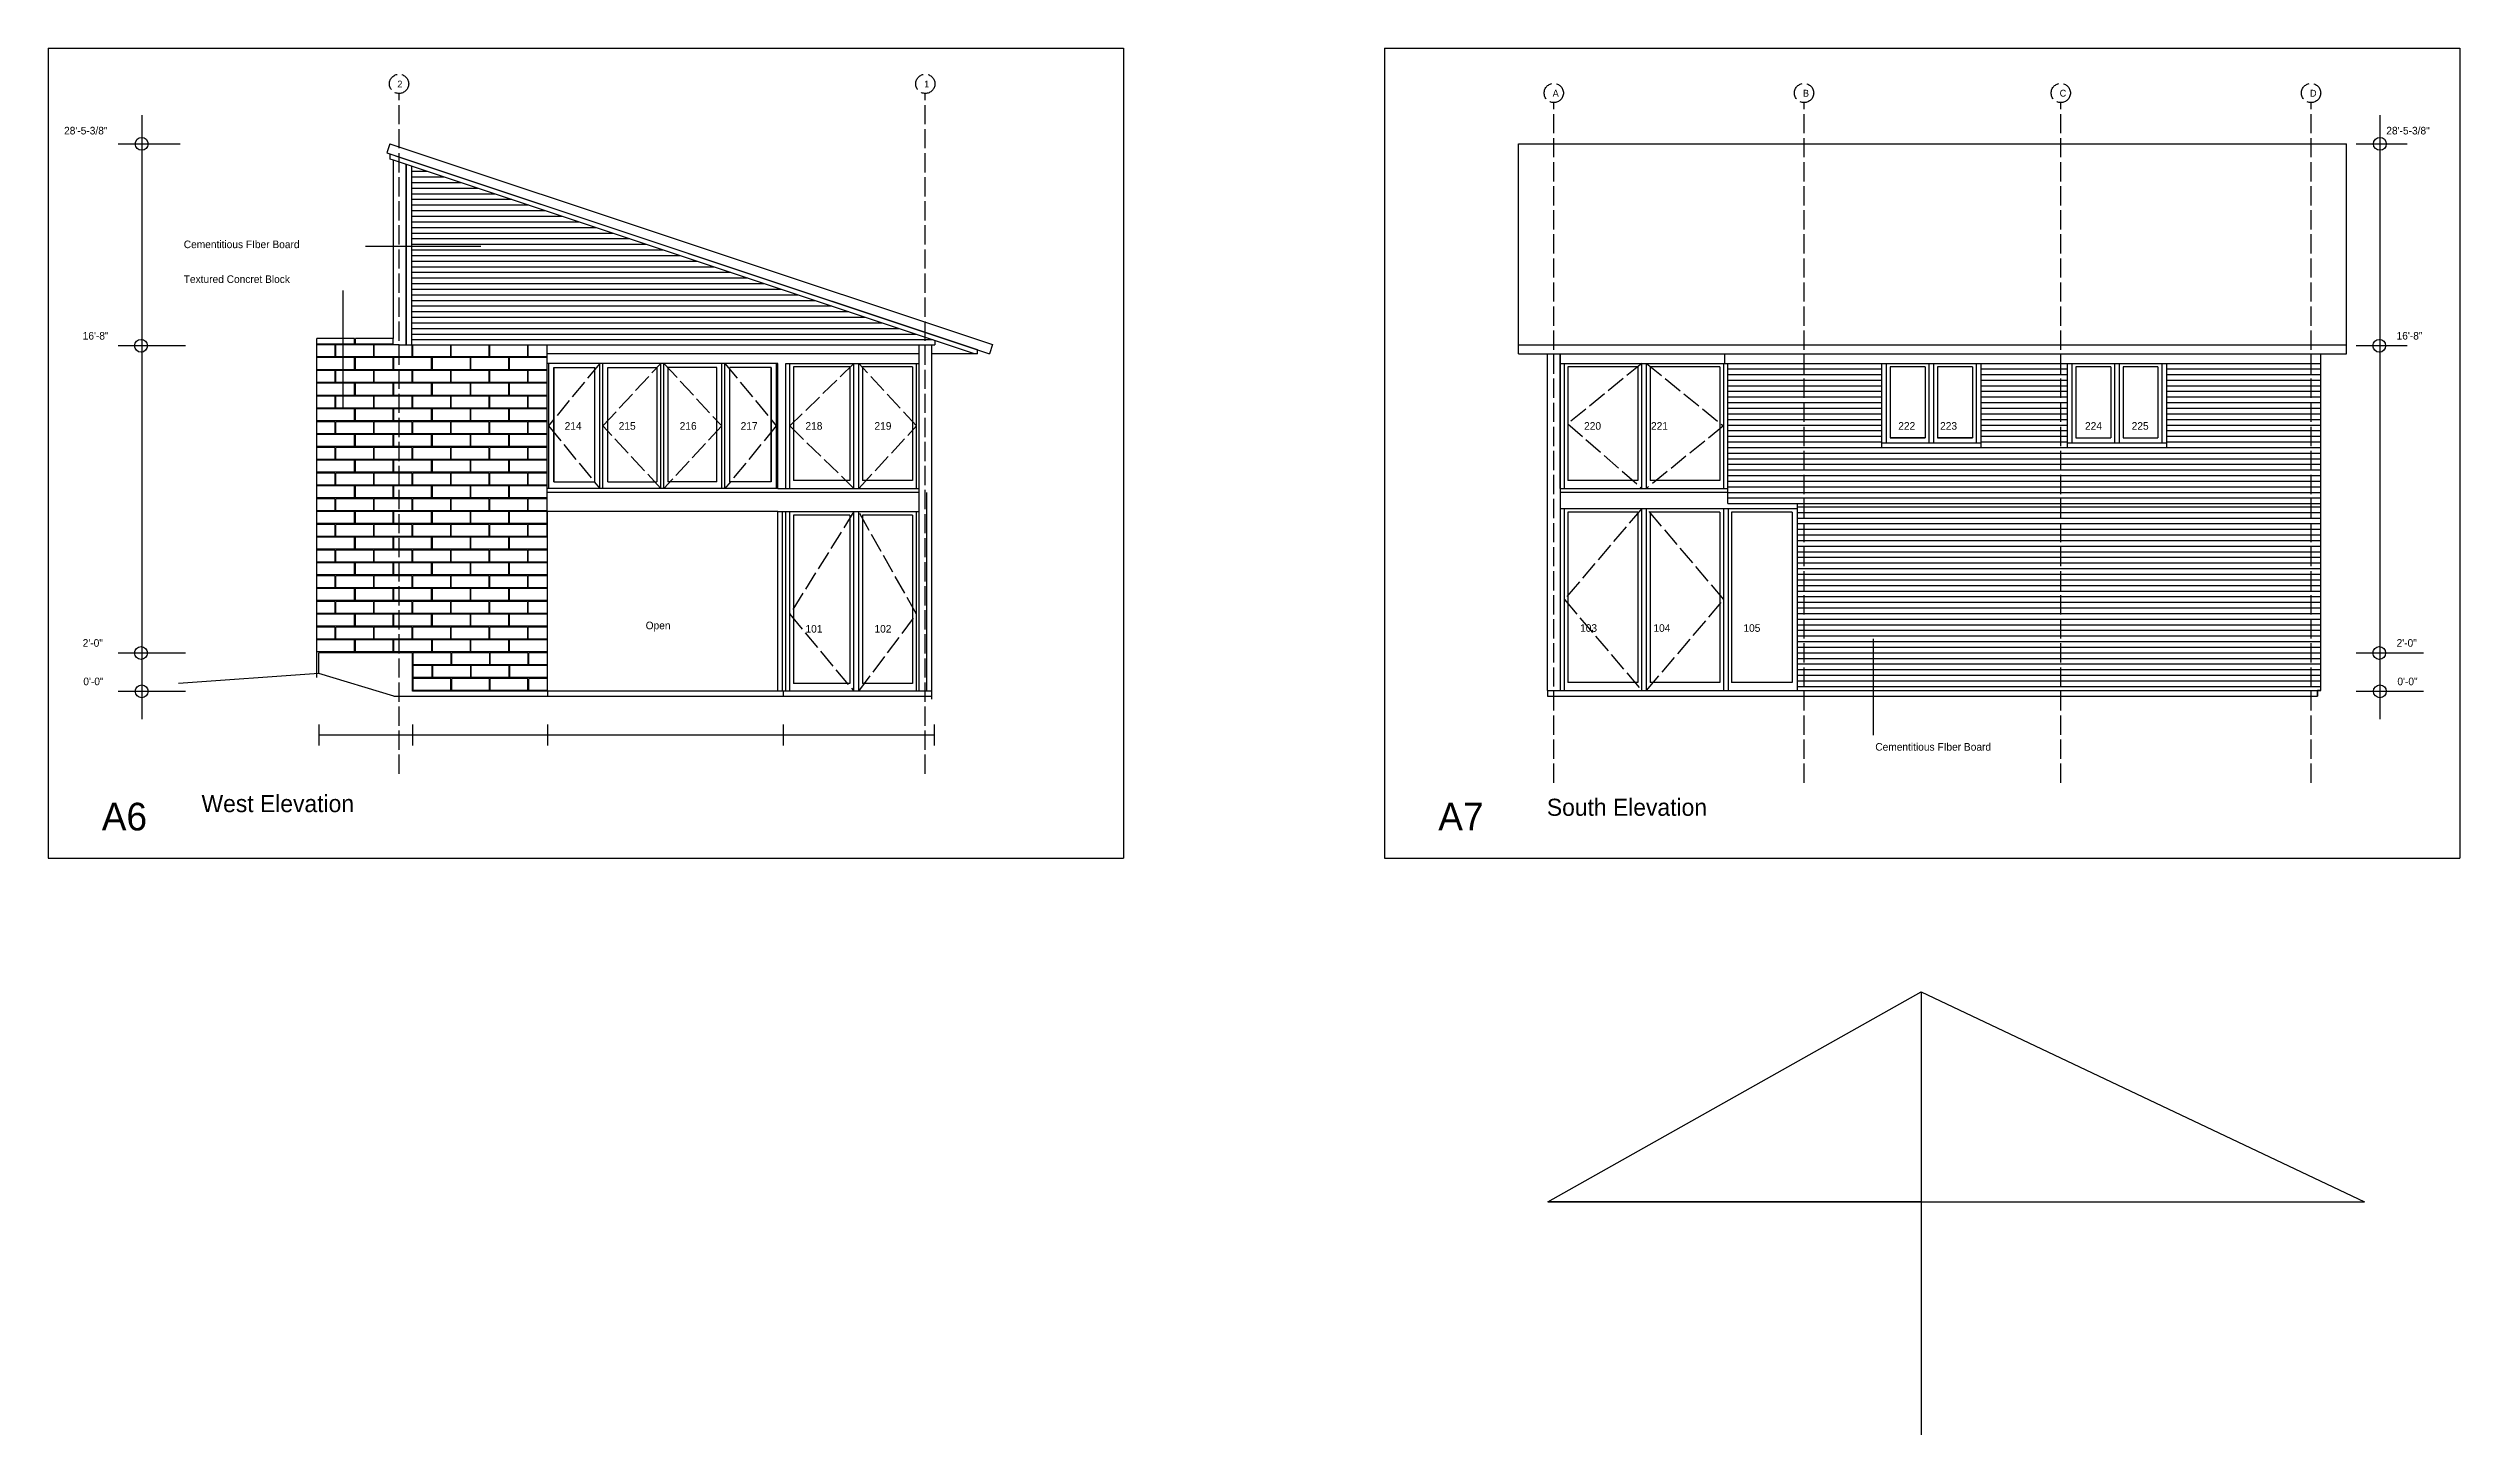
# Model space of a CAD drawing. Header units: inches. Extents: x 1267 to 6358, y -2516 to 3346.
# Drawn here: x 3805 to 5308, y 364 to 1228 of the extents above; entities that cross this region are included whole.
import ezdxf

# ---------------------------------------------------------------- set-up
doc = ezdxf.new("R2010")
doc.units = ezdxf.units.IN
doc.header["$MEASUREMENT"] = 0
doc.linetypes.add('ACAD_ISO02W100', pattern=[15, 12, -3])
for name, color, linetype in [('blocks', 251, 'Continuous'), ('const', 7, 'Continuous'), ('e1', 7, 'Continuous'), ('e2', 251, 'Continuous'), ('glassSwing', 172, 'ACAD_ISO02W100'), ('grid', 252, 'ACAD_ISO02W100'), ('walls', 7, 'Continuous')]:
    doc.layers.add(name, color=color, linetype=linetype)

msp = doc.modelspace()

# ---------------------------------------------------------------- texts
at = {"layer": 'const', "attachment_point": 1}
for s, insert, char_height, width in [('2', (4022.2, 1208.2), 4.26, 1625.197), ('1', (4350.6, 1208.2), 4.26, 1625.197), ('A', (4742.3, 1202.5), 4.26, 1625.197), ('B', (4898.3, 1202.5), 4.26, 1625.197), ('C', (5058.3, 1202.5), 4.26, 1625.197), ('D', (5214.3, 1202.5), 4.26, 1625.197), ('28\'-5-3/8"', (3814.5, 1179.4), 4.74, 1805.775), ('28\'-5-3/8"', (5261.9, 1179.4), 4.74, 1805.775), ('Cementitious FIber Board', (3889.1, 1108.5), 4.736, 1805.775), ('Textured Concret Block', (3889.1, 1086.8), 4.736, 1805.775), ('16\'-8"', (3826.1, 1051.5), 4.74, 1805.775), ('16\'-8"', (5268.3, 1051.5), 4.74, 1805.775), ('214', (4126.5, 995.3), 4.74, 1805.775), ('215', (4160.2, 995.3), 4.74, 1805.775), ('216', (4198.2, 995.3), 4.74, 1805.775), ('217', (4236.2, 995.3), 4.74, 1805.775), ('218', (4276.6, 995.3), 4.74, 1805.775), ('219', (4319.6, 995.3), 4.74, 1805.775), ('220', (4761.9, 995.3), 4.74, 1805.775), ('221', (4803.6, 995.3), 4.74, 1805.775), ('222', (4957.7, 995.3), 4.74, 1805.775), ('223', (4983.8, 995.3), 4.74, 1805.775), ('224', (5074.1, 995.3), 4.74, 1805.775), ('225', (5103.2, 995.3), 4.74, 1805.775), ('2\'-0"', (3826.1, 860), 4.74, 1805.775), ('Open', (4177, 870.9), 4.74, 1805.775), ('101', (4276.6, 868.8), 4.74, 1805.775), ('102', (4319.6, 868.8), 4.74, 1805.775), ('103', (4759.4, 869.3), 4.74, 1805.775), ('104', (4805.1, 869.3), 4.74, 1805.775), ('105', (4861.2, 869.3), 4.74, 1805.775), ('2\'-0"', (5268.3, 860), 4.74, 1805.775), ('0\'-0"', (3826.5, 836), 4.74, 1805.775), ('0\'-0"', (5268.8, 836), 4.74, 1805.775), ('Cementitious FIber Board', (4943.4, 795.2), 4.736, 1805.775), ('A6', (3838, 758), 17.26, 6582.049), ('West Elevation', (3900.2, 762.8), 10.656, 4062.993), ('A7', (4671, 758), 17.26, 6582.049), ('South Elevation', (4738.7, 760.5), 10.656, 4062.993)]:
    msp.add_mtext(s, dxfattribs=dict(at, insert=insert, char_height=char_height, width=width))

# ---------------------------------------------------------------- linework, layer by layer
for p, q in [((3804.6, 1228.4), (4474.8, 1228.4)), ((3804.6, 1228.4), (3804.6, 723.4)), ((4474.8, 1228.4), (4474.8, 723.4)), ((4637.6, 1228.4), (5307.7, 1228.4)), ((4637.6, 1228.4), (4637.6, 723.4)), ((5307.7, 1228.4), (5307.7, 723.4)), ((4739, 828), (4739, 824.5)), ((5219, 824.5), (5219, 828)), ((3804.6, 723.4), (4474.8, 723.4)), ((4637.6, 723.4), (5307.7, 723.4))]:
    msp.add_line(p, q)
at = {"layer": 'blocks'}
for p, q in [((3995.6, 1044), (3972.1, 1044)), ((3983.3, 1043.5), (3972.1, 1043.5)), ((3983.3, 1043.5), (3983.3, 1036)), ((3983.8, 1036), (3983.8, 1043.5)), ((4007.3, 1043.5), (3983.8, 1043.5)), ((3995.6, 1044), (3995.6, 1047.5)), ((3996.1, 1044), (3996.1, 1047.5)), ((4019.6, 1044), (3996.1, 1044)), ((4007.3, 1043.5), (4007.3, 1036)), ((4007.8, 1036), (4007.8, 1043.5)), ((4023.3, 1043.5), (4007.8, 1043.5)), ((4019.6, 1044), (4019.6, 1047.5)), ((4031.3, 1043.5), (4031.3, 1036)), ((4031.8, 1036), (4031.8, 1043.5)), ((4055.3, 1043.5), (4055.3, 1036)), ((4055.8, 1036), (4055.8, 1043.5)), ((4079.3, 1043.5), (4079.3, 1036)), ((4079.8, 1036), (4079.8, 1043.5)), ((4103.3, 1043.5), (4103.3, 1036)), ((4103.8, 1036), (4103.8, 1043.5)), ((3983.3, 1036), (3972.1, 1036)), ((3995.6, 1035.5), (3972.1, 1035.5)), ((3995.6, 1028), (3972.1, 1028)), ((3983.3, 1027.5), (3972.1, 1027.5)), ((3983.3, 1027.5), (3983.3, 1020)), ((4007.3, 1036), (3983.8, 1036)), ((3983.8, 1020), (3983.8, 1027.5)), ((4007.3, 1027.5), (3983.8, 1027.5)), ((3995.6, 1028), (3995.6, 1035.5)), ((3996.1, 1028), (3996.1, 1035.5)), ((4019.6, 1035.5), (3996.1, 1035.5)), ((4019.6, 1028), (3996.1, 1028)), ((4007.3, 1027.5), (4007.3, 1020)), ((4031.3, 1036), (4007.8, 1036)), ((4031.3, 1027.5), (4007.8, 1027.5)), ((4007.8, 1020), (4007.8, 1027.5)), ((4019.6, 1028), (4019.6, 1035.5)), ((4043.6, 1035.5), (4020.1, 1035.5)), ((4020.1, 1028), (4020.1, 1035.5)), ((4043.6, 1028), (4020.1, 1028)), ((4031.3, 1027.5), (4031.3, 1020)), ((4055.3, 1036), (4031.8, 1036)), ((4031.8, 1020), (4031.8, 1027.5)), ((4055.3, 1027.5), (4031.8, 1027.5)), ((4043.6, 1028), (4043.6, 1035.5)), ((4044.1, 1028), (4044.1, 1035.5)), ((4067.6, 1035.5), (4044.1, 1035.5)), ((4067.6, 1028), (4044.1, 1028)), ((4055.3, 1027.5), (4055.3, 1020)), ((4079.3, 1036), (4055.8, 1036)), ((4079.3, 1027.5), (4055.8, 1027.5)), ((4055.8, 1020), (4055.8, 1027.5)), ((4067.6, 1035.5), (4067.6, 1028)), ((4091.6, 1035.5), (4068.1, 1035.5)), ((4068.1, 1028), (4068.1, 1035.5)), ((4091.6, 1028), (4068.1, 1028)), ((4079.3, 1027.5), (4079.3, 1020)), ((4103.3, 1036), (4079.8, 1036)), ((4103.3, 1027.5), (4079.8, 1027.5)), ((4079.8, 1020), (4079.8, 1027.5)), ((4091.6, 1035.5), (4091.6, 1028)), ((4092.1, 1028), (4092.1, 1035.5)), ((4115.6, 1035.5), (4092.1, 1035.5)), ((4115.6, 1028), (4092.1, 1028)), ((4103.3, 1027.5), (4103.3, 1020)), ((4115.6, 1036), (4103.8, 1036)), ((4115.6, 1027.5), (4103.8, 1027.5)), ((4103.8, 1020), (4103.8, 1027.5)), ((3983.3, 1020), (3972.1, 1020)), ((3995.6, 1019.5), (3972.1, 1019.5)), ((3995.6, 1012), (3972.1, 1012)), ((3983.3, 1011.5), (3972.1, 1011.5)), ((3983.3, 1011.5), (3983.3, 1004)), ((4007.3, 1020), (3983.8, 1020)), ((3983.8, 1004), (3983.8, 1011.5)), ((4007.3, 1011.5), (3983.8, 1011.5)), ((3995.6, 1012), (3995.6, 1019.5)), ((3996.1, 1012), (3996.1, 1019.5)), ((4019.6, 1019.5), (3996.1, 1019.5)), ((4019.6, 1012), (3996.1, 1012)), ((4007.3, 1011.5), (4007.3, 1004)), ((4031.3, 1020), (4007.8, 1020)), ((4031.3, 1011.5), (4007.8, 1011.5)), ((4007.8, 1004), (4007.8, 1011.5)), ((4019.6, 1012), (4019.6, 1019.5)), ((4043.6, 1019.5), (4020.1, 1019.5)), ((4020.1, 1012), (4020.1, 1019.5)), ((4043.6, 1012), (4020.1, 1012)), ((4031.3, 1011.5), (4031.3, 1004)), ((4055.3, 1020), (4031.8, 1020)), ((4031.8, 1004), (4031.8, 1011.5)), ((4055.3, 1011.5), (4031.8, 1011.5)), ((4043.6, 1012), (4043.6, 1019.5)), ((4044.1, 1012), (4044.1, 1019.5)), ((4067.6, 1019.5), (4044.1, 1019.5)), ((4067.6, 1012), (4044.1, 1012)), ((4055.3, 1011.5), (4055.3, 1004)), ((4079.3, 1020), (4055.8, 1020)), ((4079.3, 1011.5), (4055.8, 1011.5)), ((4055.8, 1004), (4055.8, 1011.5)), ((4067.6, 1019.5), (4067.6, 1012)), ((4091.6, 1019.5), (4068.1, 1019.5)), ((4068.1, 1012), (4068.1, 1019.5)), ((4091.6, 1012), (4068.1, 1012)), ((4079.3, 1011.5), (4079.3, 1004)), ((4103.3, 1020), (4079.8, 1020)), ((4103.3, 1011.5), (4079.8, 1011.5)), ((4079.8, 1004), (4079.8, 1011.5)), ((4091.6, 1019.5), (4091.6, 1012)), ((4092.1, 1012), (4092.1, 1019.5)), ((4115.6, 1019.5), (4092.1, 1019.5)), ((4115.6, 1012), (4092.1, 1012)), ((4103.3, 1011.5), (4103.3, 1004)), ((4115.6, 1020), (4103.8, 1020)), ((4115.6, 1011.5), (4103.8, 1011.5)), ((4103.8, 1004), (4103.8, 1011.5)), ((3983.3, 1004), (3972.1, 1004)), ((3995.6, 1003.5), (3972.1, 1003.5)), ((3995.6, 996), (3972.1, 996)), ((3983.3, 995.5), (3972.1, 995.5)), ((3983.3, 995.5), (3983.3, 988)), ((4007.3, 1004), (3983.8, 1004)), ((3983.8, 988), (3983.8, 995.5)), ((4007.3, 995.5), (3983.8, 995.5)), ((3995.6, 996), (3995.6, 1003.5)), ((3996.1, 996), (3996.1, 1003.5)), ((4019.6, 1003.5), (3996.1, 1003.5)), ((4019.6, 996), (3996.1, 996)), ((4007.3, 995.5), (4007.3, 988)), ((4031.3, 1004), (4007.8, 1004)), ((4031.3, 995.5), (4007.8, 995.5)), ((4007.8, 988), (4007.8, 995.5)), ((4019.6, 996), (4019.6, 1003.5)), ((4043.6, 1003.5), (4020.1, 1003.5)), ((4020.1, 996), (4020.1, 1003.5)), ((4043.6, 996), (4020.1, 996)), ((4031.3, 995.5), (4031.3, 988)), ((4055.3, 1004), (4031.8, 1004)), ((4031.8, 988), (4031.8, 995.5)), ((4055.3, 995.5), (4031.8, 995.5)), ((4043.6, 996), (4043.6, 1003.5)), ((4044.1, 996), (4044.1, 1003.5)), ((4067.6, 1003.5), (4044.1, 1003.5)), ((4067.6, 996), (4044.1, 996)), ((4055.3, 995.5), (4055.3, 988)), ((4079.3, 1004), (4055.8, 1004)), ((4079.3, 995.5), (4055.8, 995.5)), ((4055.8, 988), (4055.8, 995.5)), ((4067.6, 1003.5), (4067.6, 996)), ((4068.1, 996), (4068.1, 1003.5)), ((4091.6, 1003.5), (4068.1, 1003.5)), ((4091.6, 996), (4068.1, 996)), ((4079.3, 995.5), (4079.3, 988)), ((4103.3, 1004), (4079.8, 1004)), ((4103.3, 995.5), (4079.8, 995.5)), ((4079.8, 988), (4079.8, 995.5)), ((4091.6, 1003.5), (4091.6, 996)), ((4092.1, 996), (4092.1, 1003.5)), ((4115.6, 1003.5), (4092.1, 1003.5)), ((4115.6, 996), (4092.1, 996)), ((4103.3, 995.5), (4103.3, 988)), ((4115.6, 1004), (4103.8, 1004)), ((4115.6, 995.5), (4103.8, 995.5)), ((4103.8, 988), (4103.8, 995.5)), ((3983.3, 988), (3972.1, 988)), ((3995.6, 987.5), (3972.1, 987.5)), ((3995.6, 980), (3972.1, 980)), ((3983.3, 979.5), (3972.1, 979.5)), ((3983.3, 979.5), (3983.3, 972)), ((4007.3, 988), (3983.8, 988)), ((3983.8, 972), (3983.8, 979.5)), ((4007.3, 979.5), (3983.8, 979.5)), ((3995.6, 980), (3995.6, 987.5)), ((3996.1, 980), (3996.1, 987.5)), ((4019.6, 987.5), (3996.1, 987.5)), ((4019.6, 980), (3996.1, 980)), ((4007.3, 979.5), (4007.3, 972)), ((4031.3, 988), (4007.8, 988)), ((4031.3, 979.5), (4007.8, 979.5)), ((4007.8, 972), (4007.8, 979.5)), ((4019.6, 980), (4019.6, 987.5)), ((4043.6, 987.5), (4020.1, 987.5)), ((4020.1, 980), (4020.1, 987.5)), ((4043.6, 980), (4020.1, 980)), ((4031.3, 979.5), (4031.3, 972)), ((4055.3, 988), (4031.8, 988)), ((4031.8, 972), (4031.8, 979.5)), ((4055.3, 979.5), (4031.8, 979.5)), ((4043.6, 980), (4043.6, 987.5)), ((4044.1, 980), (4044.1, 987.5)), ((4067.6, 987.5), (4044.1, 987.5)), ((4067.6, 980), (4044.1, 980)), ((4055.3, 979.5), (4055.3, 972)), ((4079.3, 988), (4055.8, 988)), ((4079.3, 979.5), (4055.8, 979.5)), ((4055.8, 972), (4055.8, 979.5)), ((4067.6, 987.5), (4067.6, 980)), ((4091.6, 987.5), (4068.1, 987.5)), ((4068.1, 980), (4068.1, 987.5)), ((4091.6, 980), (4068.1, 980)), ((4079.3, 979.5), (4079.3, 972)), ((4103.3, 988), (4079.8, 988)), ((4103.3, 979.5), (4079.8, 979.5)), ((4079.8, 972), (4079.8, 979.5)), ((4091.6, 987.5), (4091.6, 980)), ((4092.1, 980), (4092.1, 987.5)), ((4115.6, 987.5), (4092.1, 987.5)), ((4115.6, 980), (4092.1, 980)), ((4103.3, 979.5), (4103.3, 972)), ((4115.6, 988), (4103.8, 988)), ((4115.6, 979.5), (4103.8, 979.5)), ((4103.8, 972), (4103.8, 979.5)), ((3983.3, 972), (3972.1, 972)), ((3995.6, 971.5), (3972.1, 971.5)), ((3995.6, 964), (3972.1, 964)), ((3983.3, 963.5), (3972.1, 963.5)), ((3983.3, 963.5), (3983.3, 956)), ((4007.3, 972), (3983.8, 972)), ((3983.8, 956), (3983.8, 963.5)), ((4007.3, 963.5), (3983.8, 963.5)), ((3995.6, 964), (3995.6, 971.5)), ((4019.6, 971.5), (3996.1, 971.5)), ((3996.1, 964), (3996.1, 971.5)), ((4019.6, 964), (3996.1, 964)), ((4007.3, 963.5), (4007.3, 956)), ((4031.3, 972), (4007.8, 972)), ((4031.3, 963.5), (4007.8, 963.5)), ((4007.8, 956), (4007.8, 963.5)), ((4019.6, 964), (4019.6, 971.5)), ((4043.6, 971.5), (4020.1, 971.5)), ((4020.1, 964), (4020.1, 971.5)), ((4043.6, 964), (4020.1, 964)), ((4031.3, 963.5), (4031.3, 956)), ((4055.3, 972), (4031.8, 972)), ((4031.8, 956), (4031.8, 963.5)), ((4055.3, 963.5), (4031.8, 963.5)), ((4043.6, 964), (4043.6, 971.5)), ((4067.6, 971.5), (4044.1, 971.5)), ((4044.1, 964), (4044.1, 971.5)), ((4067.6, 964), (4044.1, 964)), ((4055.3, 963.5), (4055.3, 956)), ((4079.3, 972), (4055.8, 972)), ((4079.3, 963.5), (4055.8, 963.5)), ((4055.8, 956), (4055.8, 963.5)), ((4067.6, 971.5), (4067.6, 964)), ((4091.6, 971.5), (4068.1, 971.5)), ((4068.1, 964), (4068.1, 971.5)), ((4091.6, 964), (4068.1, 964)), ((4079.3, 963.5), (4079.3, 956)), ((4103.3, 972), (4079.8, 972)), ((4103.3, 963.5), (4079.8, 963.5)), ((4079.8, 956), (4079.8, 963.5)), ((4091.6, 971.5), (4091.6, 964)), ((4115.6, 971.5), (4092.1, 971.5)), ((4092.1, 964), (4092.1, 971.5)), ((4115.6, 964), (4092.1, 964)), ((4103.3, 963.5), (4103.3, 956)), ((4115.6, 972), (4103.8, 972)), ((4115.6, 963.5), (4103.8, 963.5)), ((4103.8, 956), (4103.8, 963.5)), ((3983.3, 956), (3972.1, 956)), ((3995.6, 955.5), (3972.1, 955.5)), ((3995.6, 948), (3972.1, 948)), ((3983.3, 947.5), (3972.1, 947.5)), ((3983.3, 947.5), (3983.3, 940)), ((4007.3, 956), (3983.8, 956)), ((3983.8, 940), (3983.8, 947.5)), ((4007.3, 947.5), (3983.8, 947.5)), ((3995.6, 948), (3995.6, 955.5)), ((3996.1, 948), (3996.1, 955.5)), ((4019.6, 955.5), (3996.1, 955.5)), ((4019.6, 948), (3996.1, 948)), ((4007.3, 947.5), (4007.3, 940)), ((4031.3, 956), (4007.8, 956)), ((4031.3, 947.5), (4007.8, 947.5)), ((4007.8, 940), (4007.8, 947.5)), ((4019.6, 948), (4019.6, 955.5)), ((4043.6, 955.5), (4020.1, 955.5)), ((4020.1, 948), (4020.1, 955.5)), ((4043.6, 948), (4020.1, 948)), ((4031.3, 947.5), (4031.3, 940)), ((4055.3, 956), (4031.8, 956)), ((4031.8, 940), (4031.8, 947.5)), ((4055.3, 947.5), (4031.8, 947.5)), ((4043.6, 948), (4043.6, 955.5)), ((4044.1, 948), (4044.1, 955.5)), ((4067.6, 955.5), (4044.1, 955.5)), ((4067.6, 948), (4044.1, 948)), ((4055.3, 947.5), (4055.3, 940)), ((4079.3, 956), (4055.8, 956)), ((4055.8, 940), (4055.8, 947.5)), ((4079.3, 947.5), (4055.8, 947.5)), ((4067.6, 955.5), (4067.6, 948)), ((4091.6, 955.5), (4068.1, 955.5)), ((4068.1, 948), (4068.1, 955.5)), ((4091.6, 948), (4068.1, 948)), ((4079.3, 947.5), (4079.3, 940)), ((4103.3, 956), (4079.8, 956)), ((4103.3, 947.5), (4079.8, 947.5)), ((4079.8, 940), (4079.8, 947.5)), ((4091.6, 955.5), (4091.6, 948)), ((4092.1, 948), (4092.1, 955.5)), ((4115.6, 955.5), (4092.1, 955.5)), ((4115.6, 948), (4092.1, 948)), ((4103.3, 947.5), (4103.3, 940)), ((4115.6, 956), (4103.8, 956)), ((4103.8, 940), (4103.8, 947.5)), ((4115.6, 947.5), (4103.8, 947.5)), ((3983.3, 940), (3972.1, 940)), ((3995.6, 939.5), (3972.1, 939.5)), ((3995.6, 932), (3972.1, 932)), ((4007.3, 940), (3983.8, 940)), ((3995.6, 932), (3995.6, 939.5)), ((3996.1, 932), (3996.1, 939.5)), ((4019.6, 939.5), (3996.1, 939.5)), ((4019.6, 932), (3996.1, 932)), ((4031.3, 940), (4007.8, 940)), ((4019.6, 932), (4019.6, 939.5)), ((4043.6, 939.5), (4020.1, 939.5)), ((4020.1, 932), (4020.1, 939.5)), ((4043.6, 932), (4020.1, 932)), ((4055.3, 940), (4031.8, 940)), ((4043.6, 932), (4043.6, 939.5)), ((4044.1, 932), (4044.1, 939.5)), ((4067.6, 939.5), (4044.1, 939.5)), ((4067.6, 932), (4044.1, 932)), ((4079.3, 940), (4055.8, 940)), ((4067.6, 939.5), (4067.6, 932)), ((4068.1, 932), (4068.1, 939.5)), ((4091.6, 939.5), (4068.1, 939.5)), ((4091.6, 932), (4068.1, 932)), ((4103.3, 940), (4079.8, 940)), ((4091.6, 939.5), (4091.6, 932)), ((4092.1, 932), (4092.1, 939.5)), ((4115.6, 939.5), (4092.1, 939.5)), ((4115.6, 932), (4092.1, 932)), ((4115.6, 940), (4103.8, 940)), ((3983.3, 931.5), (3972.1, 931.5)), ((3983.3, 924), (3972.1, 924)), ((3995.6, 923.5), (3972.1, 923.5)), ((3983.3, 931.5), (3983.3, 924)), ((4007.3, 931.5), (3983.8, 931.5)), ((3983.8, 924), (3983.8, 931.5)), ((4007.3, 924), (3983.8, 924)), ((3995.6, 916), (3995.6, 923.5)), ((3996.1, 916), (3996.1, 923.5)), ((4019.6, 923.5), (3996.1, 923.5)), ((4007.3, 931.5), (4007.3, 924)), ((4007.8, 924), (4007.8, 931.5)), ((4031.3, 931.5), (4007.8, 931.5)), ((4031.3, 924), (4007.8, 924)), ((4019.6, 916), (4019.6, 923.5)), ((4020.1, 916), (4020.1, 923.5)), ((4043.6, 923.5), (4020.1, 923.5)), ((4031.3, 931.5), (4031.3, 924)), ((4055.3, 931.5), (4031.8, 931.5)), ((4031.8, 924), (4031.8, 931.5)), ((4055.3, 924), (4031.8, 924)), ((4043.6, 916), (4043.6, 923.5)), ((4044.1, 916), (4044.1, 923.5)), ((4067.6, 923.5), (4044.1, 923.5)), ((4055.3, 931.5), (4055.3, 924)), ((4079.3, 931.5), (4055.8, 931.5)), ((4055.8, 924), (4055.8, 931.5)), ((4079.3, 924), (4055.8, 924)), ((4067.6, 923.5), (4067.6, 916)), ((4068.1, 916), (4068.1, 923.5)), ((4091.6, 923.5), (4068.1, 923.5)), ((4079.3, 931.5), (4079.3, 924)), ((4079.8, 924), (4079.8, 931.5)), ((4103.3, 931.5), (4079.8, 931.5)), ((4103.3, 924), (4079.8, 924)), ((4091.6, 923.5), (4091.6, 916)), ((4092.1, 916), (4092.1, 923.5)), ((4115.6, 923.5), (4092.1, 923.5)), ((4103.3, 931.5), (4103.3, 924)), ((4115.6, 931.5), (4103.8, 931.5)), ((4103.8, 924), (4103.8, 931.5)), ((4115.6, 924), (4103.8, 924)), ((3995.6, 916), (3972.1, 916)), ((3983.3, 915.5), (3972.1, 915.5)), ((3983.3, 908), (3972.1, 908)), ((3995.6, 907.5), (3972.1, 907.5)), ((3983.3, 915.5), (3983.3, 908)), ((3983.8, 908), (3983.8, 915.5)), ((4007.3, 915.5), (3983.8, 915.5)), ((4007.3, 908), (3983.8, 908)), ((3995.6, 900), (3995.6, 907.5)), ((4019.6, 916), (3996.1, 916)), ((3996.1, 900), (3996.1, 907.5)), ((4019.6, 907.5), (3996.1, 907.5)), ((4007.3, 915.5), (4007.3, 908)), ((4031.3, 915.5), (4007.8, 915.5)), ((4007.8, 908), (4007.8, 915.5)), ((4031.3, 908), (4007.8, 908)), ((4019.6, 900), (4019.6, 907.5)), ((4043.6, 916), (4020.1, 916)), ((4043.6, 907.5), (4020.1, 907.5)), ((4020.1, 900), (4020.1, 907.5)), ((4031.3, 915.5), (4031.3, 908)), ((4031.8, 908), (4031.8, 915.5)), ((4055.3, 915.5), (4031.8, 915.5)), ((4055.3, 908), (4031.8, 908)), ((4043.6, 900), (4043.6, 907.5)), ((4067.6, 916), (4044.1, 916)), ((4044.1, 900), (4044.1, 907.5)), ((4067.6, 907.5), (4044.1, 907.5)), ((4055.3, 915.5), (4055.3, 908)), ((4055.8, 908), (4055.8, 915.5)), ((4079.3, 915.5), (4055.8, 915.5)), ((4079.3, 908), (4055.8, 908)), ((4067.6, 907.5), (4067.6, 900)), ((4091.6, 916), (4068.1, 916)), ((4091.6, 907.5), (4068.1, 907.5)), ((4068.1, 900), (4068.1, 907.5)), ((4079.3, 915.5), (4079.3, 908)), ((4103.3, 915.5), (4079.8, 915.5)), ((4079.8, 908), (4079.8, 915.5)), ((4103.3, 908), (4079.8, 908)), ((4091.6, 907.5), (4091.6, 900)), ((4115.6, 916), (4092.1, 916)), ((4092.1, 900), (4092.1, 907.5)), ((4115.6, 907.5), (4092.1, 907.5)), ((4103.3, 915.5), (4103.3, 908)), ((4103.8, 908), (4103.8, 915.5)), ((4115.6, 915.5), (4103.8, 915.5)), ((4115.6, 908), (4103.8, 908)), ((3995.6, 900), (3972.1, 900)), ((3983.3, 899.5), (3972.1, 899.5)), ((3983.3, 892), (3972.1, 892)), ((3995.6, 891.5), (3972.1, 891.5)), ((3983.3, 899.5), (3983.3, 892)), ((3983.8, 892), (3983.8, 899.5)), ((4007.3, 899.5), (3983.8, 899.5)), ((4007.3, 892), (3983.8, 892)), ((3995.6, 884), (3995.6, 891.5)), ((4019.6, 900), (3996.1, 900)), ((3996.1, 884), (3996.1, 891.5)), ((4019.6, 891.5), (3996.1, 891.5)), ((4007.3, 899.5), (4007.3, 892)), ((4031.3, 899.5), (4007.8, 899.5)), ((4007.8, 892), (4007.8, 899.5)), ((4031.3, 892), (4007.8, 892)), ((4019.6, 884), (4019.6, 891.5)), ((4043.6, 900), (4020.1, 900)), ((4043.6, 891.5), (4020.1, 891.5)), ((4020.1, 884), (4020.1, 891.5)), ((4031.3, 899.5), (4031.3, 892)), ((4031.8, 892), (4031.8, 899.5)), ((4055.3, 899.5), (4031.8, 899.5)), ((4055.3, 892), (4031.8, 892)), ((4043.6, 884), (4043.6, 891.5)), ((4067.6, 900), (4044.1, 900)), ((4044.1, 884), (4044.1, 891.5)), ((4067.6, 891.5), (4044.1, 891.5)), ((4055.3, 899.5), (4055.3, 892)), ((4079.3, 899.5), (4055.8, 899.5)), ((4055.8, 892), (4055.8, 899.5)), ((4079.3, 892), (4055.8, 892)), ((4067.6, 891.5), (4067.6, 884)), ((4091.6, 900), (4068.1, 900)), ((4091.6, 891.5), (4068.1, 891.5)), ((4068.1, 884), (4068.1, 891.5)), ((4079.3, 899.5), (4079.3, 892)), ((4103.3, 899.5), (4079.8, 899.5)), ((4079.8, 892), (4079.8, 899.5)), ((4103.3, 892), (4079.8, 892)), ((4091.6, 891.5), (4091.6, 884)), ((4115.6, 900), (4092.1, 900)), ((4092.1, 884), (4092.1, 891.5)), ((4115.6, 891.5), (4092.1, 891.5)), ((4103.3, 899.5), (4103.3, 892)), ((4115.6, 899.5), (4103.8, 899.5)), ((4103.8, 892), (4103.8, 899.5)), ((4115.6, 892), (4103.8, 892)), ((3995.6, 884), (3972.1, 884)), ((3983.3, 883.5), (3972.1, 883.5)), ((3983.3, 876), (3972.1, 876)), ((3995.6, 875.5), (3972.1, 875.5)), ((3983.3, 883.5), (3983.3, 876)), ((4007.3, 883.5), (3983.8, 883.5)), ((3983.8, 876), (3983.8, 883.5)), ((4007.3, 876), (3983.8, 876)), ((3995.6, 868), (3995.6, 875.5)), ((4019.6, 884), (3996.1, 884)), ((3996.1, 868), (3996.1, 875.5)), ((4019.6, 875.5), (3996.1, 875.5)), ((4007.3, 883.5), (4007.3, 876)), ((4031.3, 883.5), (4007.8, 883.5)), ((4007.8, 876), (4007.8, 883.5)), ((4031.3, 876), (4007.8, 876)), ((4019.6, 868), (4019.6, 875.5)), ((4043.6, 884), (4020.1, 884)), ((4043.6, 875.5), (4020.1, 875.5)), ((4020.1, 868), (4020.1, 875.5)), ((4031.3, 883.5), (4031.3, 876)), ((4031.8, 876), (4031.8, 883.5)), ((4055.3, 883.5), (4031.8, 883.5)), ((4055.3, 876), (4031.8, 876)), ((4043.6, 868), (4043.6, 875.5)), ((4067.6, 884), (4044.1, 884)), ((4044.1, 868), (4044.1, 875.5)), ((4067.6, 875.5), (4044.1, 875.5)), ((4055.3, 883.5), (4055.3, 876)), ((4079.3, 883.5), (4055.8, 883.5)), ((4055.8, 876), (4055.8, 883.5)), ((4079.3, 876), (4055.8, 876)), ((4067.6, 875.5), (4067.6, 868)), ((4091.6, 884), (4068.1, 884)), ((4091.6, 875.5), (4068.1, 875.5)), ((4068.1, 868), (4068.1, 875.5)), ((4079.3, 883.5), (4079.3, 876)), ((4103.3, 883.5), (4079.8, 883.5)), ((4079.8, 876), (4079.8, 883.5)), ((4103.3, 876), (4079.8, 876)), ((4091.6, 875.5), (4091.6, 868)), ((4115.6, 884), (4092.1, 884)), ((4092.1, 868), (4092.1, 875.5)), ((4115.6, 875.5), (4092.1, 875.5)), ((4103.3, 883.5), (4103.3, 876)), ((4115.6, 883.5), (4103.8, 883.5)), ((4103.8, 876), (4103.8, 883.5)), ((4115.6, 876), (4103.8, 876)), ((3995.6, 868), (3972.1, 868)), ((3983.3, 867.5), (3972.1, 867.5)), ((3983.3, 860), (3972.1, 860)), ((3995.6, 859.5), (3972.1, 859.5)), ((3983.3, 867.5), (3983.3, 860)), ((3983.8, 860), (3983.8, 867.5)), ((4007.3, 867.5), (3983.8, 867.5)), ((4007.3, 860), (3983.8, 860)), ((3995.6, 852), (3995.6, 859.5)), ((4019.6, 868), (3996.1, 868)), ((3996.1, 852), (3996.1, 859.5)), ((4019.6, 859.5), (3996.1, 859.5)), ((4007.3, 867.5), (4007.3, 860)), ((4031.3, 867.5), (4007.8, 867.5)), ((4007.8, 860), (4007.8, 867.5)), ((4031.3, 860), (4007.8, 860)), ((4019.6, 852), (4019.6, 859.5)), ((4043.6, 868), (4020.1, 868)), ((4043.6, 859.5), (4020.1, 859.5)), ((4020.1, 852), (4020.1, 859.5)), ((4031.3, 867.5), (4031.3, 860)), ((4031.8, 860), (4031.8, 867.5)), ((4055.3, 867.5), (4031.8, 867.5)), ((4055.3, 860), (4031.8, 860)), ((4043.6, 859.5), (4043.6, 852)), ((4067.6, 868), (4044.1, 868)), ((4044.1, 852), (4044.1, 859.5)), ((4067.6, 859.5), (4044.1, 859.5)), ((4055.3, 867.5), (4055.3, 860)), ((4079.3, 867.5), (4055.8, 867.5)), ((4055.8, 860), (4055.8, 867.5)), ((4079.3, 860), (4055.8, 860)), ((4067.6, 859.5), (4067.6, 852)), ((4091.6, 868), (4068.1, 868)), ((4068.1, 852), (4068.1, 859.5)), ((4091.6, 859.5), (4068.1, 859.5)), ((4079.3, 867.5), (4079.3, 860)), ((4103.3, 867.5), (4079.8, 867.5)), ((4079.8, 860), (4079.8, 867.5)), ((4103.3, 860), (4079.8, 860)), ((4091.6, 859.5), (4091.6, 852)), ((4115.6, 868), (4092.1, 868)), ((4092.1, 852), (4092.1, 859.5)), ((4115.6, 859.5), (4092.1, 859.5)), ((4103.3, 867.5), (4103.3, 860)), ((4103.8, 860), (4103.8, 867.5)), ((4115.6, 867.5), (4103.8, 867.5)), ((4115.6, 860), (4103.8, 860)), ((3995.6, 852), (3972.1, 852)), ((4019.6, 852), (3996.1, 852)), ((4043.6, 852), (4020.1, 852)), ((4032.1, 844), (4032.1, 851.5)), ((4055.6, 851.5), (4032.1, 851.5)), ((4055.6, 844), (4032.1, 844)), ((4043.8, 843.5), (4032.1, 843.5)), ((4032.1, 836), (4032.1, 843.5)), ((4043.8, 843.5), (4043.8, 836)), ((4067.6, 852), (4044.1, 852)), ((4044.3, 836), (4044.3, 843.5)), ((4067.8, 843.5), (4044.3, 843.5)), ((4055.6, 851.5), (4055.6, 844)), ((4079.6, 851.5), (4056.1, 851.5)), ((4056.1, 844), (4056.1, 851.5)), ((4079.6, 844), (4056.1, 844)), ((4067.8, 843.5), (4067.8, 836)), ((4091.6, 852), (4068.1, 852)), ((4091.8, 843.5), (4068.3, 843.5)), ((4068.3, 836), (4068.3, 843.5)), ((4079.6, 851.5), (4079.6, 844)), ((4103.6, 851.5), (4080.1, 851.5)), ((4080.1, 844), (4080.1, 851.5)), ((4103.6, 844), (4080.1, 844)), ((4091.8, 843.5), (4091.8, 836)), ((4115.6, 852), (4092.1, 852)), ((4092.3, 836), (4092.3, 843.5)), ((4115.6, 843.5), (4092.3, 843.5)), ((4103.6, 851.5), (4103.6, 844)), ((4104.1, 844), (4104.1, 851.5)), ((4115.6, 851.5), (4104.1, 851.5)), ((4115.6, 844), (4104.1, 844)), ((4043.8, 836), (4032.1, 836)), ((4032.1, 828), (4032.1, 835.5)), ((4055.6, 835.5), (4032.1, 835.5)), ((4055.6, 828), (4032.1, 828)), ((4067.8, 836), (4044.3, 836)), ((4055.6, 828), (4055.6, 835.5)), ((4079.6, 835.5), (4056.1, 835.5)), ((4056.1, 828), (4056.1, 835.5)), ((4079.6, 828), (4056.1, 828)), ((4091.8, 836), (4068.3, 836)), ((4079.6, 828), (4079.6, 835.5)), ((4103.6, 835.5), (4080.1, 835.5)), ((4080.1, 828), (4080.1, 835.5)), ((4103.6, 828), (4080.1, 828)), ((4115.6, 836), (4092.3, 836)), ((4103.6, 828), (4103.6, 835.5)), ((4104.1, 828), (4104.1, 835.5)), ((4115.6, 835.5), (4104.1, 835.5)), ((4115.6, 828), (4104.1, 828))]:
    msp.add_line(p, q, dxfattribs=at)
at = {"layer": 'e1'}
for p, q in [((4027.8, 1155.9), (4027.8, 1043.5)), ((4023.3, 1043.5), (4357.3, 1043.5)), ((4115.6, 939.5), (4115.6, 1043.5)), ((4355.3, 1037.9), (4355.3, 1043.5)), ((4383.8, 1037.9), (4355.3, 1037.9)), ((4721, 1043.5), (5237, 1043.5)), ((4721, 1037.8), (5237, 1037.8)), ((4747, 954), (4747, 1037.8)), ((4849.7, 1031.9), (4849.7, 1037.8)), ((4115.6, 923.5), (4115.6, 1027.5)), ((4851.5, 944.5), (4851.5, 1031.9)), ((4947.4, 982.4), (5009.4, 982.4)), ((5063.1, 982.4), (5125.1, 982.4)), ((4851.5, 944.5), (5221, 944.5)), ((4895, 828), (4895, 944.5))]:
    msp.add_line(p, q, dxfattribs=at)
at = {"layer": 'e2'}
for p, q in [((3862.9, 1186.6), (3862.9, 810)), ((5257.9, 1186.6), (5257.9, 810)), ((3848.2, 1168.8), (3886.9, 1168.8)), ((4382, 1037.8), (4019.8, 1158.6)), ((4383.8, 1040.4), (4021.3, 1161.2)), ((5243.2, 1168.8), (5275, 1168.8)), ((4027.8, 1043.5), (4027.8, 1155.9)), ((4031.3, 1043.5), (4031.3, 1154.7)), ((4041.1, 1151.5), (4031.3, 1151.5)), ((4051.6, 1148), (4031.3, 1148)), ((4062.1, 1144.5), (4031.3, 1144.5)), ((4072.6, 1141), (4031.3, 1141)), ((4083.1, 1137.5), (4031.3, 1137.5)), ((4093.6, 1134), (4031.3, 1134)), ((4104.1, 1130.5), (4031.3, 1130.5)), ((4114.6, 1127), (4031.3, 1127)), ((4125.1, 1123.5), (4031.3, 1123.5)), ((4135.6, 1120), (4031.3, 1120)), ((4146.1, 1116.5), (4031.3, 1116.5)), ((4156.6, 1113), (4031.3, 1113)), ((4167.1, 1109.5), (4031.3, 1109.5)), ((4177.6, 1106), (4031.3, 1106)), ((4188.1, 1102.5), (4031.3, 1102.5)), ((4198.6, 1099), (4031.3, 1099)), ((4209.1, 1095.5), (4031.3, 1095.5)), ((4219.6, 1092), (4031.3, 1092)), ((4230.1, 1088.5), (4031.3, 1088.5)), ((4240.6, 1085), (4031.3, 1085)), ((4251.1, 1081.5), (4031.3, 1081.5)), ((4261.6, 1078), (4031.3, 1078)), ((4272.1, 1074.5), (4031.3, 1074.5)), ((4282.6, 1071), (4031.3, 1071)), ((4293.1, 1067.5), (4031.3, 1067.5)), ((4303.6, 1064), (4031.3, 1064)), ((4314.1, 1060.5), (4031.3, 1060.5)), ((4324.6, 1057), (4031.3, 1057)), ((4335.1, 1053.5), (4031.3, 1053.5)), ((3848.2, 1043), (3890.2, 1043)), ((4345.6, 1050), (4031.3, 1050)), ((4356.1, 1046.5), (4031.3, 1046.5)), ((4347.3, 1037.9), (4115.6, 1037.9)), ((4347.3, 1043.5), (4347.3, 827.5)), ((4357.3, 1046.1), (4357.3, 1043.5)), ((4747, 1037.8), (4747, 828)), ((5243.2, 1043), (5275, 1043)), ((4259.3, 1031.9), (4115.6, 1031.9)), ((4116.4, 1031.9), (4116.4, 954)), ((4119.7, 1029.4), (4119.7, 958)), ((4119.7, 958), (4119.7, 1029.4)), ((4119.7, 1029.4), (4145.4, 1029.4)), ((4145.4, 958), (4145.4, 1029.4)), ((4148.4, 954), (4148.4, 1031.9)), ((4150.4, 954), (4150.4, 1031.9)), ((4153.4, 958), (4153.4, 1029.4)), ((4153.4, 1029.4), (4183.9, 1029.4)), ((4183.9, 1029.4), (4183.9, 958)), ((4186.4, 954), (4186.4, 1031.9)), ((4188.4, 954), (4188.4, 1031.9)), ((4190.9, 1029.4), (4190.9, 958)), ((4221.4, 1029.4), (4190.9, 1029.4)), ((4221.4, 958), (4221.4, 1029.4)), ((4224.4, 954), (4224.4, 1031.9)), ((4226.4, 954), (4226.4, 1031.9)), ((4229.4, 958), (4229.4, 1029.4)), ((4255.2, 1029.4), (4229.4, 1029.4)), ((4255.2, 958), (4255.2, 1029.4)), ((4255.2, 1029.4), (4255.2, 958)), ((4258.4, 1031.9), (4258.4, 954)), ((4259.3, 954), (4259.3, 1031.9)), ((4264.3, 1031.9), (4347.3, 1031.9)), ((4264.3, 954), (4264.3, 1031.9)), ((4266.8, 1031.9), (4345.8, 1031.9)), ((4266.8, 954), (4266.8, 1031.9)), ((4304.3, 1029.7), (4269.1, 1029.7)), ((4269.1, 1029.7), (4269.1, 958.9)), ((4304.3, 1029.7), (4304.3, 958.9)), ((4306.8, 954), (4306.8, 1031.9)), ((4309.8, 954), (4309.8, 1031.9)), ((4312.1, 1029.7), (4312.1, 958.9)), ((4343.3, 1029.7), (4312.1, 1029.7)), ((4343.3, 1029.7), (4343.3, 958.9)), ((4345.8, 954), (4345.8, 1031.9)), ((4747, 1031.9), (4895, 1031.9)), ((4749.6, 954), (4749.6, 1031.9)), ((4751.8, 1029.7), (4751.8, 958.9)), ((4795.3, 1029.7), (4751.8, 1029.7)), ((4795.3, 1029.7), (4795.3, 958.9)), ((4797.8, 954), (4797.8, 1031.9)), ((4800.8, 954), (4800.8, 1031.9)), ((4803, 1029.7), (4803, 958.9)), ((4846.5, 1029.7), (4803, 1029.7)), ((4846.5, 1029.7), (4846.5, 958.9)), ((4848.7, 1031.9), (4848.7, 954)), ((4851.5, 954), (4851.5, 1031.9)), ((4851.5, 1028.5), (4947.4, 1028.5)), ((4851.5, 1025), (4947.4, 1025)), ((4895, 1031.9), (5055, 1031.9)), ((4947.4, 979.5), (4947.4, 1031.9)), ((4950.4, 982.4), (4950.4, 1031.9)), ((4952.7, 1029.7), (4952.7, 985.4)), ((4974.4, 1029.7), (4952.7, 1029.7)), ((4974.4, 1029.7), (4974.4, 985.4)), ((4976.9, 982.4), (4976.9, 1031.9)), ((4979.9, 982.4), (4979.9, 1031.9)), ((5003.9, 1029.7), (4982.2, 1029.7)), ((4982.2, 1029.7), (4982.2, 985.4)), ((5003.9, 1029.7), (5003.9, 985.4)), ((5006.4, 982.4), (5006.4, 1031.9)), ((5009.4, 979.5), (5009.4, 1031.9)), ((5009.4, 1028.5), (5063.1, 1028.5)), ((5009.4, 1025), (5063.1, 1025)), ((5055, 1031.9), (5221, 1031.9)), ((5063.1, 979.5), (5063.1, 1031.9)), ((5066.1, 982.4), (5066.1, 1031.9)), ((5068.4, 1029.7), (5068.4, 985.4)), ((5090.1, 1029.7), (5068.4, 1029.7)), ((5090.1, 1029.7), (5090.1, 985.4)), ((5092.6, 982.4), (5092.6, 1031.9)), ((5095.6, 982.4), (5095.6, 1031.9)), ((5097.9, 1029.7), (5097.9, 985.4)), ((5119.6, 1029.7), (5097.9, 1029.7)), ((5119.6, 1029.7), (5119.6, 985.4)), ((5122.1, 982.4), (5122.1, 1031.9)), ((5125.1, 979.5), (5125.1, 1031.9)), ((5125.1, 1028.5), (5221, 1028.5)), ((5125.1, 1025), (5221, 1025)), ((4851.5, 1021.5), (4947.4, 1021.5)), ((4851.5, 1018), (4947.4, 1018)), ((4851.5, 1014.5), (4947.4, 1014.5)), ((4851.5, 1011), (4947.4, 1011)), ((4851.5, 1007.5), (4947.4, 1007.5)), ((5009.4, 1021.5), (5063.1, 1021.5)), ((5009.4, 1018), (5063.1, 1018)), ((5009.4, 1014.5), (5063.1, 1014.5)), ((5009.4, 1011), (5063.1, 1011)), ((5009.4, 1007.5), (5063.1, 1007.5)), ((5125.1, 1021.5), (5221, 1021.5)), ((5125.1, 1018), (5221, 1018)), ((5125.1, 1014.5), (5221, 1014.5)), ((5125.1, 1011), (5221, 1011)), ((5125.1, 1007.5), (5221, 1007.5)), ((4851.5, 1004), (4947.4, 1004)), ((4851.5, 1000.5), (4947.4, 1000.5)), ((4851.5, 997), (4947.4, 997)), ((4851.5, 993.5), (4947.4, 993.5)), ((5009.4, 1004), (5063.1, 1004)), ((5009.4, 1000.5), (5063.1, 1000.5)), ((5009.4, 997), (5063.1, 997)), ((5009.4, 993.5), (5063.1, 993.5)), ((5125.1, 1004), (5221, 1004)), ((5125.1, 1000.5), (5221, 1000.5)), ((5125.1, 997), (5221, 997)), ((5125.1, 993.5), (5221, 993.5)), ((4851.5, 990), (4947.4, 990)), ((4851.5, 986.5), (4947.4, 986.5)), ((4851.5, 983), (4947.4, 983)), ((4851.5, 979.5), (4947.4, 979.5)), ((4952.7, 985.4), (4974.4, 985.4)), ((4974.4, 985.4), (4952.7, 985.4)), ((5003.9, 985.4), (4982.2, 985.4)), ((4982.2, 985.4), (5003.9, 985.4)), ((5009.4, 990), (5063.1, 990)), ((5009.4, 986.5), (5063.1, 986.5)), ((5009.4, 983), (5063.1, 983)), ((5009.4, 979.5), (5063.1, 979.5)), ((5068.4, 985.4), (5090.1, 985.4)), ((5097.9, 985.4), (5119.6, 985.4)), ((5125.1, 990), (5221, 990)), ((5125.1, 986.5), (5221, 986.5)), ((5125.1, 983), (5221, 983)), ((5125.1, 979.5), (5221, 979.5)), ((4851.5, 976), (5221, 976)), ((4851.5, 972.5), (5221, 972.5)), ((4851.5, 969), (5221, 969)), ((4851.5, 965.5), (5221, 965.5)), ((4259.3, 954), (4115.6, 954)), ((4347.3, 951.5), (4115.6, 951.5)), ((4119.7, 958), (4145.4, 958)), ((4153.4, 958), (4183.9, 958)), ((4221.4, 958), (4190.9, 958)), ((4255.2, 958), (4229.4, 958)), ((4259.3, 954), (4347.3, 954)), ((4266.8, 954), (4347.3, 954)), ((4304.3, 958.9), (4269.1, 958.9)), ((4343.3, 958.9), (4312.1, 958.9)), ((4352.3, 827.5), (4352.3, 951.5)), ((4747, 954), (4851.5, 954)), ((4851.5, 951.5), (4747, 951.5)), ((4795.3, 958.9), (4751.8, 958.9)), ((4846.5, 958.9), (4803, 958.9)), ((4851.5, 962), (5221, 962)), ((4851.5, 958.5), (5221, 958.5)), ((4851.5, 955), (5221, 955)), ((4851.5, 951.5), (5221, 951.5)), ((4851.5, 948), (5221, 948)), ((4259.3, 939.5), (4347.3, 939.5)), ((4262.3, 827.5), (4262.3, 939.5)), ((4264.3, 827.5), (4264.3, 939.5)), ((4266.8, 939.5), (4345.8, 939.5)), ((4266.8, 827.5), (4266.8, 939.5)), ((4304.3, 937.2), (4269.1, 937.2)), ((4269.1, 937.2), (4269.1, 832.4)), ((4304.3, 937.2), (4304.3, 832.4)), ((4306.8, 827.5), (4306.8, 939.5)), ((4309.8, 827.5), (4309.8, 939.5)), ((4312.1, 937.2), (4312.1, 832.4)), ((4343.3, 937.2), (4312.1, 937.2)), ((4343.3, 937.2), (4343.3, 832.4)), ((4345.8, 827.5), (4345.8, 939.5)), ((4747, 941.5), (4895, 941.5)), ((4749.6, 828), (4749.6, 941.5)), ((4749.6, 941.5), (4849, 941.5)), ((4751.8, 939.2), (4751.8, 832.9)), ((4795.3, 939.2), (4751.8, 939.2)), ((4795.3, 939.2), (4795.3, 832.9)), ((4797.8, 828), (4797.8, 941.5)), ((4800.8, 828), (4800.8, 941.5)), ((4803, 939.2), (4803, 832.9)), ((4846.5, 939.2), (4803, 939.2)), ((4846.5, 939.2), (4846.5, 832.9)), ((4849, 828), (4849, 941.5)), ((4852, 828), (4852, 941.5)), ((4891.5, 939.2), (4853.7, 939.2)), ((4853.7, 939.2), (4853.7, 832.9)), ((4891.5, 939.2), (4891.5, 832.9)), ((4895, 942.5), (5221, 942.5)), ((4895, 939), (5221, 939)), ((4895, 935.5), (5221, 935.5)), ((4895, 932), (5221, 932)), ((4895, 928.5), (5221, 928.5)), ((4895, 925), (5221, 925)), ((4895, 921.5), (5221, 921.5)), ((4895, 918), (5221, 918)), ((4895, 914.5), (5221, 914.5)), ((4895, 911), (5221, 911)), ((4895, 907.5), (5221, 907.5)), ((4895, 904), (5221, 904)), ((4895, 900.5), (5221, 900.5)), ((4895, 897), (5221, 897)), ((4895, 893.5), (5221, 893.5)), ((4895, 890), (5221, 890)), ((4895, 886.5), (5221, 886.5)), ((4895, 883), (5221, 883)), ((4895, 879.5), (5221, 879.5)), ((4895, 876), (5221, 876)), ((4895, 872.5), (5221, 872.5)), ((4895, 869), (5221, 869)), ((4895, 865.5), (5221, 865.5)), ((4895, 862), (5221, 862)), ((4895, 858.5), (5221, 858.5)), ((3848.2, 851.5), (3890.2, 851.5)), ((4031.6, 851.5), (3973.3, 851.5)), ((4031.6, 827.5), (4031.6, 851.5)), ((4895, 855), (5221, 855)), ((4895, 851.5), (5221, 851.5)), ((4895, 848), (5221, 848)), ((4895, 844.5), (5221, 844.5)), ((5243.2, 851.5), (5285.1, 851.5)), ((3848.2, 827.5), (3890.2, 827.5)), ((4115.8, 827.5), (4031.6, 827.5)), ((4355.3, 827.5), (4115.8, 827.5)), ((4115.8, 827.5), (4115.8, 824.5)), ((4262.7, 827.5), (4262.7, 824.5)), ((4304.3, 832.4), (4269.1, 832.4)), ((4343.3, 832.4), (4312.1, 832.4)), ((4739, 828), (5221, 828)), ((4739, 828), (4739, 824.5)), ((4795.3, 832.9), (4751.8, 832.9)), ((4846.5, 832.9), (4803, 832.9)), ((4891.5, 832.9), (4853.7, 832.9)), ((4895, 841), (5221, 841)), ((4895, 837.5), (5221, 837.5)), ((4895, 834), (5221, 834)), ((4895, 830.5), (5221, 830.5)), ((5219, 828), (5219, 824.5)), ((5243.2, 827.5), (5285.1, 827.5)), ((3973.3, 806.8), (3973.3, 793.6)), ((4356.9, 800.2), (3973.3, 800.2)), ((4031.6, 806.8), (4031.6, 793.6)), ((4115.8, 806.8), (4115.8, 793.6)), ((4262.7, 806.8), (4262.7, 793.6)), ((4356.9, 806.8), (4356.9, 793.6))]:
    msp.add_line(p, q, dxfattribs=at)
for centre in [(3862.9, 1168.8), (5257.9, 1168.8), (3862.5, 1042.9), (5257.5, 1042.9), (3862.5, 851.4), (5257.5, 851.4), (3862.9, 827.5), (5257.9, 827.5)]:
    msp.add_circle(centre, 4, dxfattribs=at)
at = {"layer": 'glassSwing'}
for p, q in [((4148.4, 1031.9), (4116.4, 992.9)), ((4150.4, 992.9), (4186.4, 1031.9)), ((4188.4, 1031.9), (4224.4, 992.9)), ((4226.4, 1031.9), (4258.4, 992.9)), ((4306.8, 1031.9), (4266.8, 992.9)), ((4345.8, 992.9), (4309.8, 1031.9)), ((4797.8, 1031.9), (4751.8, 994.3)), ((4800.8, 1031.9), (4848.7, 992.9)), ((4116.4, 992.9), (4148.4, 954)), ((4186.4, 954), (4150.4, 992.9)), ((4224.4, 992.9), (4188.4, 954)), ((4258.4, 992.9), (4226.4, 954)), ((4266.8, 992.9), (4306.8, 954)), ((4309.8, 954), (4345.8, 992.9)), ((4751.8, 994.3), (4797.8, 954)), ((4848.7, 992.9), (4800.8, 954)), ((4306.8, 939.5), (4266.8, 875.5)), ((4345.8, 875.5), (4309.8, 939.5)), ((4797.8, 941.5), (4749.6, 884.7)), ((4849, 884.7), (4800.8, 941.5)), ((4266.8, 875.5), (4306.8, 827.5)), ((4309.8, 827.5), (4345.8, 875.5)), ((4749.6, 884.7), (4797.8, 828)), ((4800.8, 828), (4849, 884.7))]:
    msp.add_line(p, q, dxfattribs=at)
at = {"layer": 'grid'}
for p, q in [((4023.3, 776), (4023.3, 1200.2)), ((4351.3, 776), (4351.3, 1200.2)), ((4743, 770.4), (4743, 1194.5)), ((4899, 770.4), (4899, 1194.5)), ((5059, 770.4), (5059, 1194.5)), ((5215, 770.4), (5215, 1194.5))]:
    msp.add_line(p, q, dxfattribs=at)
for centre in [(4023.3, 1206.2), (4351.3, 1206.2), (4743, 1200.5), (4899, 1200.5), (5059, 1200.5), (5215, 1200.5)]:
    msp.add_circle(centre, 6, dxfattribs=at)
at = {"layer": 'walls'}
for p, q in [((4017.5, 1168.8), (4015.6, 1163.1)), ((4015.6, 1163.1), (4391.3, 1037.9)), ((4017.5, 1168.8), (4393.2, 1043.6)), ((4017.8, 1159.2), (4017.8, 1162.4)), ((4019.8, 1158.6), (4017.8, 1159.2)), ((4019.8, 1047.5), (4019.8, 1158.6)), ((4721, 1168.8), (5237, 1168.8)), ((4721, 1037.8), (4721, 1168.8)), ((5237, 1037.8), (5237, 1168.8)), ((4002.3, 1104.9), (4074.3, 1104.9)), ((3988.2, 1077.3), (3988.2, 1003.3)), ((3972.1, 852), (3972.1, 1047.5)), ((3995.6, 1047.5), (3972.1, 1047.5)), ((4019.8, 1047.5), (3996.1, 1047.5)), ((4355.3, 822.5), (4355.3, 1037.9)), ((4383.8, 1040.4), (4391.3, 1037.9)), ((4383.8, 1037.9), (4383.8, 1040.4)), ((4393.2, 1043.6), (4391.3, 1037.9)), ((4739, 828), (4739, 1037.8)), ((5221, 828), (5221, 1037.8)), ((3972.1, 836), (3972.1, 1031.5)), ((4947.4, 979.5), (5009.4, 979.5)), ((5063.1, 979.5), (5125.1, 979.5)), ((4115.6, 939.5), (4115.6, 827.5)), ((4259.3, 939.5), (4115.6, 939.5)), ((4259.3, 827.5), (4259.3, 939.5)), ((4942.3, 800.2), (4942.3, 860.2)), ((3973.3, 838.5), (3973.3, 851.5)), ((3973.3, 838.5), (3885.9, 832.3)), ((4020, 824.5), (3973.3, 838.5)), ((5221, 828), (5219, 828)), ((4020, 824.5), (4355.3, 824.5)), ((4739, 824.5), (5219, 824.5)), ((4739.4, 509.2), (4972, 640)), ((4972, 640), (4972, 363.9)), ((4972, 640), (4972, 509.2)), ((4972, 640), (5248.3, 509.2)), ((4972, 509.2), (4739.4, 509.2)), ((4739.4, 509.2), (5248.3, 509.2))]:
    msp.add_line(p, q, dxfattribs=at)

msp.set_redraw_order([(e.dxf.handle, doc.entitydb.next_handle()) for e in msp.query("TEXT MTEXT ATTDEF DIMENSION ARC_DIMENSION")])  # texts and dimensions are drawn at this point

doc.saveas('drawing.dxf')
